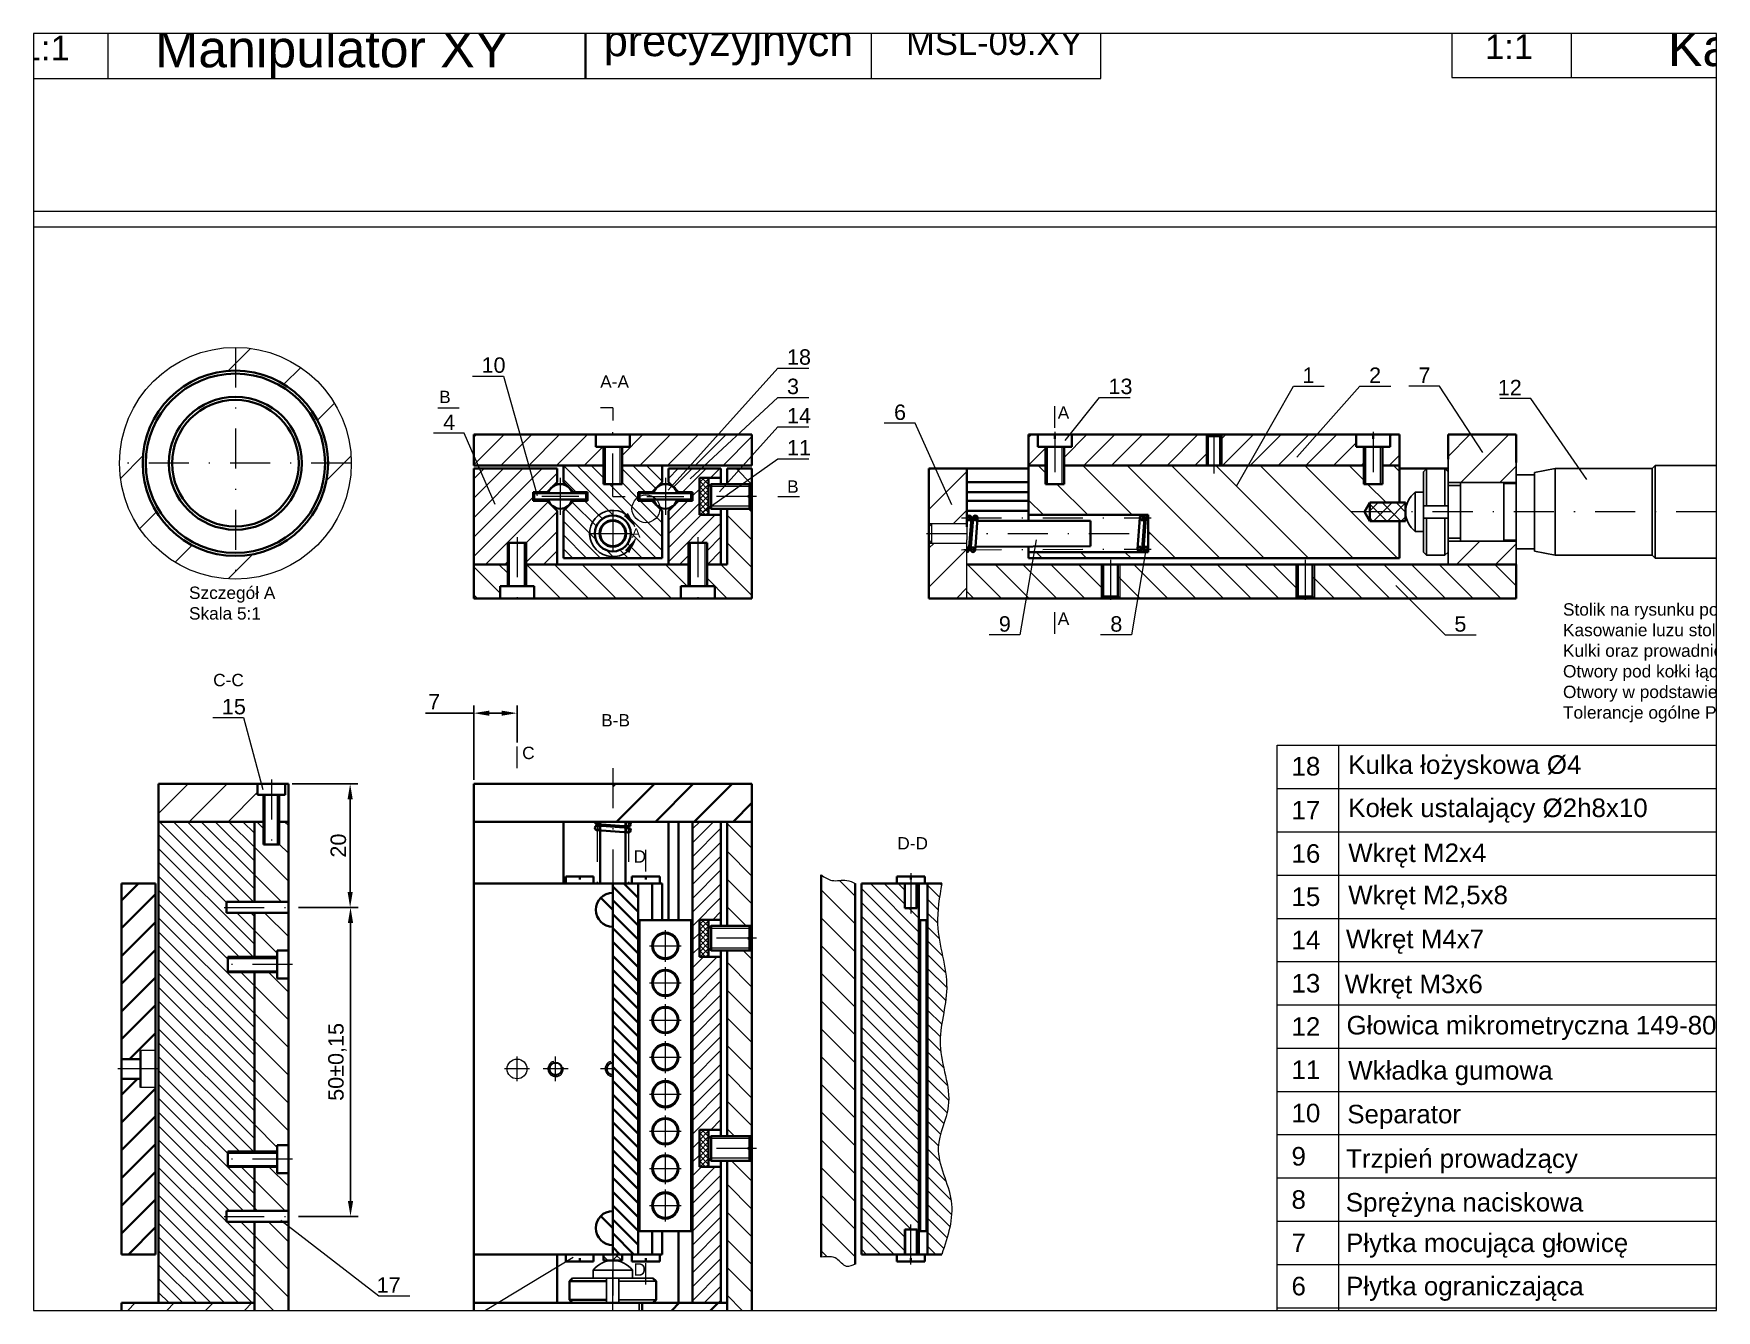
# Paper-space layout 'Układ2' of a CAD drawing. Header units: millimetres. Extents: x 26 to 231, y 20 to 176.
# The model-space entities are those that its viewports show. They can reach past a viewport. Long polylines and large blocks are cut down to what shows.
import ezdxf

# ---------------------------------------------------------------- set-up
doc = ezdxf.new("R2010")
doc.units = ezdxf.units.MM
doc.header["$LTSCALE"] = 3
doc.linetypes.add('DASHDOT', pattern=[2.4649, 1.23245, -0.616225, 0, -0.616225])
for name, color, linetype, lineweight in [('cienkie', 7, 'Continuous', 9), ('gwint', 212, 'Continuous', 13), ('kontur', 7, 'Continuous', 20), ('kontury', 7, 'Continuous', 40), ('kreskowanie', 5, 'Continuous', 13), ('opis', 3, 'Continuous', 20), ('osie', 1, 'DASHDOT', 18), ('pomocnicza', 252, 'Continuous', 13)]:
    doc.layers.add(name, color=color, linetype=linetype, lineweight=lineweight)
doc.styles.get("Standard").update_dxf_attribs({"font": 'arial.ttf'})
doc.dimstyles.new('ISO-25', dxfattribs={"dimtxt": 2.5, "dimasz": 2.5, "dimexe": 1.25, "dimexo": 0.625, "dimtad": 1, "dimtxsty": 'Standard', "dimcen": 2.5, "dimadec": 0, "dimazin": 0, "dimtfac": 1, "dimtmove": 0, "dimatfit": 3, "dimfxl": 1, "dimarcsym": 0})
pattern_1 = [(135, (46.6636, 24.661), (-2.245064, -2.245064), [])]
pattern_2 = [(135, (46.6636, 24.6609), (-1.122532, -1.122532), [])]

psp = doc.layouts.new('Układ2')

msp = doc.modelspace()

# ---------------------------------------------------------------- texts
at = {"layer": 'opis'}
for s, width, gutter_width, insert, char_height, attachment_point in [('Podstawy konstrukcji urządzeń precyzyjnych', 48.25529, 12.5, (172.958, 324.387), 5, 5), ('Podziałka\\P{\\H1.6x;1:1}', 20.0851, 12.5, (62.49, 313.537), 2.5, 5), ('Podziałka\\P{\\H1.6x;1:1}', 20.0851, 12.5, (299.248, 313.738), 2.5, 5), ('10', 4.90072, 12.5, (132.993, 261.398), 2.5, 1), ('18', 4.90072, 12.5, (182.416, 262.71), 2.5, 1), ('1', 4.90072, 12.5, (265.82, 259.761), 2.5, 1), ('2', 4.90072, 12.5, (276.599, 259.761), 2.5, 1), ('7', 4.90072, 12.5, (286.534, 259.761), 2.5, 3), ('B', 4.51038, 10, (126.133, 255.997), 2, 1), ('A-A', 18.46606, 10, (152.193, 258.477), 2, 1), ('3', 4.90072, 12.5, (182.416, 257.957), 2.5, 1), ('13', 4.90072, 12.5, (234.433, 257.957), 2.5, 1), ('12', 4.90072, 12.5, (301.303, 257.761), 2.5, 3), ('14', 4.90072, 12.5, (182.416, 253.205), 2.5, 1), ('6', 4.90072, 12.5, (201.678, 253.773), 2.5, 3), ('A', 4.51038, 10, (226.222, 253.457), 2, 1), ('4', 4.90072, 12.5, (128.724, 252.15), 2.5, 3), ('11', 4.90072, 12.5, (182.416, 248.033), 2.5, 1), ('B', 4.51038, 10, (182.438, 241.495), 2, 1), ('A', 1.81091, 5, (157.309, 233.753), 1.5, 1), ('Szczegół A^JSkala 5:1', 26.58356, 5, (85.658, 224.308), 2, 1), (' Stolik na rysunku pokazany w położeniu początkowym.\\P Kasowanie luzu stolika wkrętami dociskowymi siłą  Fw = 20N.\\P Kulki oraz prowadnice smarować smarem do łożysk tocznych ŁT4S2.\\P Otwory pod kołki łączące %%C2h8 nawiercać na %%C1,8.\\P Otwory w podstawie rozwiercać na %%C2H8, a w prowadnicy na %%C2P7\\P Tolerancje ogólne PN-EN 22768-1:1999 - f', 135.2887, 10, (307.194, 221.614), 2, 1), ('9', 4.90072, 12.5, (218.633, 219.518), 2.5, 3), ('A', 4.51038, 10, (226.222, 220.121), 2, 1), ('8', 4.90072, 12.5, (236.663, 219.518), 2.5, 3), ('5', 4.90072, 12.5, (290.398, 219.518), 2.5, 1), ('C-C', 18.46606, 10, (89.57, 210.189), 2, 1), ('15', 4.90072, 12.5, (90.974, 206.141), 2.5, 1), ('B-B', 18.46606, 10, (152.349, 203.68), 2, 1), ('C', 4.51038, 10, (139.567, 198.397), 2, 1), ('D-D', 18.46606, 10, (200.258, 183.774), 2, 1), ('D', 4.51038, 10, (157.6, 181.641), 2, 1), ('D', 4.51038, 10, (157.57, 114.808), 2, 1), ('17', 4.90072, 12.5, (119.895, 112.54), 2.5, 3)]:
    msp.add_mtext_dynamic_manual_height_columns(s, width=width, gutter_width=gutter_width, heights=[0], dxfattribs=dict(at, insert=insert, char_height=char_height, attachment_point=attachment_point))
at = {"layer": 'opis', "attachment_point": 1}
for s, insert, char_height in [('Manipulator XY', (80.183, 314.335), 6), ('MSL-09.XY', (201.68, 314.335), 4), ('Karetka', (324.941, 314.536), 6), ('  18', (261.717, 196.74), 3), (' Kulka łożyskowa %%C4', (272.057, 197.005), 3), ('  17', (261.717, 189.629), 3), (' Kołek ustalający %%C2h8x10', (272.057, 190.014), 3), ('  16', (261.717, 182.629), 3), (' Wkręt M2x4', (272.057, 182.739), 3), ('  15', (261.717, 175.629), 3), (' Wkręt M2,5x8', (272.057, 175.914), 3), (' Wkręt M4x7', (271.692, 168.794), 3), ('  14', (261.717, 168.629), 3), ('  13', (261.717, 161.629), 3), (' Wkręt M3x6', (271.473, 161.519), 3), ('  12', (261.717, 154.629), 3), ('  11', (261.717, 147.629), 3), (' Wkładka gumowa', (272.057, 147.529), 3), ('  10', (261.717, 140.629), 3), ('  9', (261.717, 133.629), 3), ('  8', (261.717, 126.629), 3), ('  7', (261.717, 119.629), 3), (' Płytka mocująca głowicę ', (271.717, 119.629), 3), ('  6', (261.717, 112.629), 3), (' Płytka ograniczająca', (271.717, 112.629), 3)]:
    msp.add_mtext(s, dxfattribs=dict(at, insert=insert, char_height=char_height))
at = {"layer": 'opis', "char_height": 3, "attachment_point": 1}
for s, insert, width in [('Głowica mikrometryczna 149-802', (272.956, 154.84), 68.3442), ('Separator', (273.065, 140.461), 68.3442), (' Trzpień prowadzący', (271.717, 133.263), 68.6614), (' Sprężyna naciskowa', (271.661, 126.187), 50.74225)]:
    msp.add_mtext(s, dxfattribs=dict(at, insert=insert, width=width))

# ---------------------------------------------------------------- blocks, each defined once
blk = doc.blocks.new('*U26')
at = {"layer": 'kontury'}
for radius in [2.13, 2]:
    blk.add_circle((0, 0), radius, dxfattribs=at)
at = {"layer": 'osie'}
for p, q in [((-2.57, 0), (2.57, 0)), ((0, 2.57), (0, -2.57))]:
    blk.add_line(p, q, dxfattribs=at)
blk = doc.blocks.new('*U27')
at = {"layer": 'kontury', "color": 0, "linetype": 'ByBlock', "lineweight": -2, "transparency": 16777216, "rotation": 90}
for p in [(214.2, 130.16), (214.2, 124.16), (214.2, 118.16), (214.2, 112.16), (214.2, 106.16), (214.2, 100.16), (214.2, 94.16), (214.2, 88.16)]:
    blk.add_blockref('*U26', p, dxfattribs=at)
blk = doc.blocks.new('*D28')
at = {"layer": 'Defpoints', "color": 0, "transparency": 16777216}
for p in [(101.73, 192.4), (102.73, 172.4), (111.73, 172.4)]:
    blk.add_point(p, dxfattribs=at)
at = {"layer": 'opis', "color": 0, "lineweight": -2, "transparency": 16777216}
for p, q in [((102.36, 192.4), (112.98, 192.4)), ((111.73, 189.9), (111.73, 174.9)), ((103.36, 172.4), (112.98, 172.4))]:
    blk.add_line(p, q, dxfattribs=at)
at = {"layer": 'opis', "color": 0, "transparency": 16777216}
for points in [[(111.32, 189.9), (112.15, 189.9), (111.73, 192.4)], [(111.32, 174.9), (112.15, 174.9), (111.73, 172.4)]]:
    blk.add_solid(points, dxfattribs=at)
at = {"layer": 'opis', "color": 0, "transparency": 16777216, "insert": (109.83, 182.4), "char_height": 2.5, "attachment_point": 5, "rotation": 90}
blk.add_mtext('20', dxfattribs=at)
blk = doc.blocks.new('*D29')
at = {"layer": 'Defpoints', "color": 0, "transparency": 16777216}
for p in [(102.73, 172.4), (102.73, 122.4), (111.79, 122.4)]:
    blk.add_point(p, dxfattribs=at)
at = {"layer": 'opis', "color": 0, "lineweight": -2, "transparency": 16777216}
for p, q in [((103.36, 172.4), (113.04, 172.4)), ((111.79, 169.9), (111.79, 124.9)), ((103.36, 122.4), (113.04, 122.4))]:
    blk.add_line(p, q, dxfattribs=at)
at = {"layer": 'opis', "color": 0, "transparency": 16777216}
for points in [[(111.37, 169.9), (112.21, 169.9), (111.79, 172.4)], [(111.37, 124.9), (112.21, 124.9), (111.79, 122.4)]]:
    blk.add_solid(points, dxfattribs=at)
at = {"layer": 'opis', "color": 0, "transparency": 16777216, "insert": (109.66, 147.4), "char_height": 2.5, "attachment_point": 5, "rotation": 90}
blk.add_mtext('50%%p0,15', dxfattribs=at)
blk = doc.blocks.new('*D69')
at = {"layer": 'Defpoints', "color": 0, "transparency": 16777216}
for p in [(645.59, 183.99), (657.26, 180.13), (650.09, 177.99), (657.39, 176.34)]:
    blk.add_point(p, dxfattribs=at)
at = {"layer": 'opis', "color": 0, "lineweight": -2, "transparency": 16777216}
blk.add_arc((650.09, 177.99), 7.5, 35.8301, 328.0627, dxfattribs=at)
at = {"layer": 'opis', "color": 0, "transparency": 16777216}
for points in [[(656.54, 182.57), (655.79, 182.2), (657.27, 180.14)], [(656.07, 174.18), (656.84, 173.86), (657.4, 176.34)]]:
    blk.add_solid(points, dxfattribs=at)
blk = doc.blocks.new('*D70')
at = {"layer": 'Defpoints', "color": 0, "transparency": 16777216}
for p in [(138.73, 203.83), (138.73, 198.45), (131.73, 192.4)]:
    blk.add_point(p, dxfattribs=at)
at = {"layer": 'opis', "color": 0, "lineweight": -2, "transparency": 16777216}
for p, q in [((131.73, 193.03), (131.73, 205.08)), ((138.73, 199.07), (138.73, 205.08)), ((131.73, 203.83), (123.91, 203.83)), ((136.23, 203.83), (134.23, 203.83))]:
    blk.add_line(p, q, dxfattribs=at)
at = {"layer": 'opis', "color": 0, "transparency": 16777216}
for points in [[(134.23, 204.24), (134.23, 203.41), (131.73, 203.83)], [(136.23, 204.24), (136.23, 203.41), (138.73, 203.83)]]:
    blk.add_solid(points, dxfattribs=at)
at = {"layer": 'opis', "color": 0, "transparency": 16777216, "insert": (125.34, 205.7), "char_height": 2.5, "attachment_point": 5}
blk.add_mtext('7', dxfattribs=at)
blk = doc.blocks.new('*D71')
at = {"layer": 'Defpoints', "color": 0, "transparency": 16777216}
for p in [(151.98, 235.9), (154.23, 232.9), (157.82, 233.97), (157.88, 232.08)]:
    blk.add_point(p, dxfattribs=at)
at = {"layer": 'opis', "color": 0, "lineweight": -2, "transparency": 16777216}
blk.add_arc((154.23, 232.9), 3.75, 55.5844, 308.3084, dxfattribs=at)
at = {"layer": 'opis', "color": 0, "transparency": 16777216}
for points in [[(156.69, 236.24), (156.02, 235.75), (157.83, 233.98)], [(156.2, 230.18), (156.91, 229.74), (157.89, 232.08)]]:
    blk.add_solid(points, dxfattribs=at)

# ---------------------------------------------------------------- dimensions: what is measured, and where the dimension line sits
at = {"layer": 'opis'}
for base, center, p1, p2, picture, middle in [((151.984, 235.904), (154.232, 232.903), (157.817, 233.974), (157.881, 232.077), '*D71', (-514.717, 117.066)), ((645.59, 183.993), (650.087, 177.991), (657.256, 180.134), (657.385, 176.339), '*D69', (13.403, -828.319))]:
    dim = msp.add_angular_dim_3p(base=base, center=center, p1=p1, p2=p2, text=' ', dimstyle='ISO-25', override={"dimse1": 1, "dimse2": 1}, dxfattribs=at)
    dim.commit()
    dim.dimension.update_dxf_attribs({"geometry": picture, "text_midpoint": middle})
dim = msp.add_linear_dim(base=(138.732, 203.828), p1=(131.732, 192.403), p2=(138.732, 198.449), dimstyle='ISO-25', dxfattribs=at)
dim.commit()
dim.dimension.update_dxf_attribs({"geometry": '*D70', "text_midpoint": (125.344, 203.828), "dimtype": 160})
for base, p1, p2, override, picture, middle in [((111.732, 172.403), (101.732, 192.403), (102.734, 172.403), {"dimpost": ''}, '*D28', (109.831, 182.403)), ((111.79, 122.403), (102.734, 172.403), (102.734, 122.403), {"dimpost": '%%p0,15'}, '*D29', (109.662, 147.403))]:
    dim = msp.add_linear_dim(base=base, p1=p1, p2=p2, angle=90, dimstyle='ISO-25', override=override, dxfattribs=at)
    dim.commit()
    dim.dimension.update_dxf_attribs({"geometry": picture, "text_midpoint": middle})

# ---------------------------------------------------------------- hatches: boundary and pattern name
at = {"layer": 'kontury'}
h = msp.add_hatch(dxfattribs=at)
h.set_pattern_fill('ANSI31', color=5, scale=1.4)
h.paths.add_polyline_path([(176.732, 192.403), (154.232, 192.403), (154.232, 186.263), (176.732, 186.263)])
h = msp.add_hatch(dxfattribs=at)
h.set_pattern_fill('ANSI31', color=5)
h.paths.add_polyline_path([(80.232, 176.263), (74.732, 176.263), (74.732, 147.863), (77.832, 147.863), (77.832, 149.263), (80.232, 149.263)])
h.paths.add_polyline_path([(80.232, 143.263), (77.832, 143.263), (77.832, 144.663), (74.732, 144.663), (74.732, 116.263), (80.232, 116.263)])
h = msp.add_hatch(dxfattribs=at)
h.set_pattern_fill('ANSI31', color=5, scale=0.5, angle=90)
h.paths.add_polyline_path([(158.332, 176.263), (154.232, 176.263), (154.232, 116.263), (158.332, 116.263)])
h = msp.add_hatch(dxfattribs=at)
h.set_pattern_fill('ANSI31', color=5, scale=1.4)
h.paths.add_polyline_path([(172.732, 108.403), (158.982, 108.403), (158.982, 97.403), (160.232, 97.403), (172.732, 97.403)])
at = {"layer": 'kreskowanie'}
h = msp.add_hatch(dxfattribs=at)
h.set_pattern_fill('ANSI31', color=5, scale=2.5)
h.set_pattern_definition([(45, (-1071.345, 1015.429), (-5.61266, 5.61266), [])])
h.paths.add_polyline_path([(78.169, 244.268, -1), (108.169, 244.268, -1)], flags=16)
h.paths.add_polyline_path([(78.669, 244.268, -1), (107.669, 244.268, -1)], flags=0)
h.paths.add_polyline_path([(82.419, 244.268, -1), (103.919, 244.268, -1)], flags=0)
h.paths.add_polyline_path([(82.919, 244.268, -1), (103.419, 244.268, -1)], flags=0)
edge = h.paths.add_edge_path()
edge.add_arc((93.169, 244.268), 18.75, 0, 360)
h = msp.add_hatch(dxfattribs=at)
h.set_pattern_fill('ANSI31', color=5)
h.paths.add_polyline_path([(176.732, 243.903), (176.732, 248.903), (156.982, 248.903), (156.982, 246.903), (155.732, 246.903), (155.732, 243.903)])
h.paths.add_polyline_path([(152.732, 243.903), (152.732, 246.903), (151.482, 246.903), (151.482, 248.903), (131.732, 248.903), (131.732, 243.903)])
h = msp.add_hatch(dxfattribs=at)
h.set_pattern_fill('ANSI31', color=5)
h.paths.add_polyline_path([(250.512, 248.653), (250.262, 248.903), (228.512, 248.903), (228.512, 246.903), (227.262, 246.903), (227.262, 243.903), (250.512, 243.903)])
h.paths.add_polyline_path([(224.262, 246.903), (223.012, 246.903), (223.012, 248.903), (221.512, 248.903), (221.512, 243.903), (224.262, 243.903)])
h.paths.add_polyline_path([(274.512, 248.903), (252.762, 248.903), (252.512, 248.653), (252.512, 243.903), (275.762, 243.903), (275.762, 246.903), (274.512, 246.903)])
h.paths.add_polyline_path([(281.512, 248.903), (280.012, 248.903), (280.012, 246.903), (278.762, 246.903), (278.762, 243.903), (281.512, 243.903)])
h = msp.add_hatch(dxfattribs=at)
h.set_pattern_fill('ANSI31', color=5, scale=1.4)
h.paths.add_polyline_path([(289.377, 231.653), (289.377, 227.903), (300.377, 227.903), (300.377, 231.653)])
h.paths.add_polyline_path([(289.377, 248.903), (289.377, 244.903), (289.377, 241.153), (300.377, 241.153), (300.377, 244.403), (300.377, 248.903)])
h = msp.add_hatch(dxfattribs=at)
h.set_pattern_fill('ANSI31', color=5, angle=90)
h.paths.add_polyline_path([(172.732, 243.403), (172.732, 240.903), (176.732, 240.903), (176.732, 243.403)])
h.paths.add_polyline_path([(172.732, 227.903), (169.482, 227.903), (169.482, 224.403), (170.732, 224.403), (170.732, 222.403), (176.732, 222.403), (176.732, 236.903), (172.732, 236.903)])
h.paths.add_polyline_path([(165.232, 222.403), (165.232, 224.403), (166.482, 224.403), (166.482, 227.903), (154.232, 227.903), (140.232, 227.903), (140.232, 224.403), (141.482, 224.403), (141.482, 222.403), (154.232, 222.403)])
h.paths.add_polyline_path([(131.732, 222.403), (135.982, 222.403), (135.982, 224.403), (137.232, 224.403), (137.232, 227.903), (131.732, 227.903)])
h = msp.add_hatch(dxfattribs=at)
h.set_pattern_fill('ANSI31', color=5, scale=0.7)
h.paths.add_polyline_path([(140.232, 231.403), (140.232, 227.903), (145.232, 227.903), (145.232, 236.574), (143.604, 238.203), (141.332, 238.203), (141.332, 239.603), (143.604, 239.603), (145.232, 241.231), (145.232, 243.403), (131.732, 243.403), (131.732, 227.903), (137.232, 227.903), (137.232, 231.403), (138.482, 231.403)])
h = msp.add_hatch(dxfattribs=at)
h.set_pattern_fill('ANSI31', color=5, scale=0.5, angle=90)
h.set_pattern_definition(pattern_2)
h.paths.add_polyline_path([(162.232, 236.574), (160.604, 238.203), (158.332, 238.203), (158.332, 239.603), (160.604, 239.603), (162.232, 241.231), (162.232, 243.903), (155.732, 243.903), (155.732, 240.903), (154.232, 240.903), (152.732, 240.903), (152.732, 243.903), (146.232, 243.903), (146.232, 241.231), (147.861, 239.603), (150.132, 239.603), (150.132, 238.203), (147.861, 238.203), (146.232, 236.574), (146.232, 228.903), (154.232, 228.903), (162.232, 228.903)])
h.paths.add_polyline_path([(154.232, 230.003, -1), (154.232, 235.803, -1)], flags=16)
h.paths.add_polyline_path([(154.232, 230.753, -1), (154.232, 235.053, -1)], flags=0)
h.paths.add_polyline_path([(154.232, 230.853, -1), (154.232, 234.953, -1)], flags=0)
h = msp.add_hatch(dxfattribs=at)
h.set_pattern_fill('ANSI31', color=5, scale=0.5)
h.paths.add_polyline_path([(171.732, 235.903), (169.732, 235.903), (168.232, 235.903), (168.232, 238.903), (168.232, 241.903), (169.732, 241.903), (171.732, 241.903), (171.732, 243.403), (163.232, 243.403), (163.232, 241.231), (164.861, 239.603), (167.132, 239.603), (167.132, 238.203), (164.861, 238.203), (163.232, 236.574), (163.232, 227.903), (166.482, 227.903), (166.482, 231.403), (169.482, 231.403), (169.482, 227.903), (171.732, 227.903)])
h = msp.add_hatch(dxfattribs=at)
h.set_pattern_fill('ANSI31', color=5, scale=1.4)
h.paths.add_polyline_path([(205.372, 231.353), (205.372, 227.403), (207.172, 227.403), (207.172, 226.403), (211.512, 226.403), (211.512, 231.353)])
h.paths.add_polyline_path([(211.512, 222.403), (211.512, 226.403), (207.172, 226.403), (207.172, 227.403), (205.372, 227.403), (205.372, 222.403)])
h.paths.add_polyline_path([(211.512, 243.403), (205.372, 243.403), (205.372, 234.453), (211.512, 234.453)])
h = msp.add_hatch(dxfattribs=at)
h.set_pattern_fill('ANSI31', color=5, scale=1.6, angle=90)
h.paths.add_polyline_path([(281.512, 228.903), (281.512, 234.903), (276.712, 234.903), (275.846, 236.403), (276.712, 237.903), (281.512, 237.903), (281.512, 243.903), (278.762, 243.903), (278.762, 240.903), (275.762, 240.903), (275.762, 243.903), (227.262, 243.903), (227.262, 240.903), (229.612, 240.903), (224.262, 240.903), (224.262, 243.903), (221.512, 243.903), (221.512, 235.903), (240.872, 235.903), (240.872, 229.903), (221.512, 229.903), (221.512, 228.903)])
h = msp.add_hatch(dxfattribs=at)
h.set_pattern_fill('ANSI37', color=256, scale=0.2)
h.set_pattern_definition([(45, (44.8863, -12.4175), (-0.4490128, 0.4490128), []), (135, (44.8863, -12.4175), (-0.4490128, -0.4490128), [])])
h.paths.add_polyline_path([(168.232, 238.903), (168.232, 235.903), (169.732, 235.903), (169.732, 238.903), (169.732, 241.903), (168.232, 241.903)])
h = msp.add_hatch(dxfattribs=at)
h.set_pattern_fill('ANSI31', color=5, scale=0.5)
h.set_pattern_definition([(45, (0, -2), (-1.122532, 1.122532), [])])
h.paths.add_polyline_path([(282.512, 236.403), (282.512, 237.903), (276.712, 237.903), (276.712, 236.403), (276.712, 234.903), (282.512, 234.903)])
h = msp.add_hatch(dxfattribs=at)
h.set_pattern_fill('ANSI31', color=5, scale=0.5, angle=90)
h.set_pattern_definition([(135, (0, -2), (-1.122532, -1.122532), [])])
h.paths.add_polyline_path([(282.512, 237.903), (276.712, 237.903), (276.712, 236.403), (276.712, 234.903), (282.512, 234.903), (282.512, 236.403)])
h = msp.add_hatch(dxfattribs=at)
h.set_pattern_fill('ANSI31', color=5, angle=90)
h.set_pattern_definition(pattern_1)
h.paths.add_polyline_path([(233.562, 227.903), (211.512, 227.903), (211.512, 226.403), (215.172, 226.403), (215.172, 225.153), (215.172, 226.403), (211.512, 226.403), (211.512, 222.403), (233.262, 222.403), (233.562, 222.703)])
h.paths.add_polyline_path([(265.067, 227.903), (235.962, 227.903), (235.962, 222.703), (236.262, 222.403), (264.767, 222.403), (265.067, 222.703)])
h.paths.add_polyline_path([(300.377, 227.903), (267.467, 227.903), (267.467, 222.703), (267.767, 222.403), (300.377, 222.403)])
h = msp.add_hatch(dxfattribs=at)
h.set_pattern_fill('ANSI31', color=5, scale=1.4)
h.paths.add_polyline_path([(96.232, 108.403), (74.732, 108.403), (74.732, 97.403), (96.232, 97.403), (96.232, 101.653), (91.932, 101.653), (91.932, 102.903), (91.932, 104.153), (96.232, 104.153)])
h.paths.add_polyline_path([(97.732, 190.603), (96.732, 190.603), (96.732, 192.403), (80.732, 192.403), (80.732, 186.263), (96.232, 186.263), (97.732, 186.263)])
h = msp.add_hatch(dxfattribs=at)
h.set_pattern_fill('ANSI31', color=5, scale=0.5, angle=90)
h.paths.add_polyline_path([(96.232, 161.903), (91.932, 161.903), (91.932, 162.403), (91.932, 164.403), (96.232, 164.403), (96.232, 171.503), (91.732, 171.503), (91.732, 172.403), (91.732, 173.303), (96.232, 173.303), (96.232, 186.263), (80.732, 186.263), (80.732, 108.403), (96.232, 108.403), (96.232, 121.503), (91.732, 121.503), (91.732, 122.403), (91.732, 123.303), (96.232, 123.303), (96.232, 130.403), (91.932, 130.403), (91.932, 132.403), (91.932, 132.903), (96.232, 132.903)])
h = msp.add_hatch(dxfattribs=at)
h.set_pattern_fill('ANSI31', color=5, angle=90)
h.paths.add_polyline_path([(101.732, 186.263), (100.232, 186.263), (100.232, 182.603), (98.982, 182.603), (97.732, 182.603), (97.732, 186.263), (96.232, 186.263), (96.232, 173.403), (101.732, 173.403)])
h.paths.add_polyline_path([(96.232, 164.403), (99.932, 164.403), (99.932, 165.403), (101.732, 165.403), (101.732, 171.403), (96.232, 171.403)])
h.paths.add_polyline_path([(101.732, 160.903), (99.932, 160.903), (99.932, 161.903), (96.232, 161.903), (96.232, 132.903), (99.932, 132.903), (99.932, 133.903), (101.732, 133.903)])
h.paths.add_polyline_path([(101.732, 123.403), (101.732, 124.653), (101.732, 129.403), (99.932, 129.403), (99.932, 130.403), (96.232, 130.403), (96.232, 123.403)])
h.paths.add_polyline_path([(96.232, 104.153), (99.932, 104.153), (99.932, 105.153), (101.732, 105.153), (101.732, 120.823), (100.983, 121.403), (96.232, 121.403)])
h.paths.add_polyline_path([(99.932, 100.653), (99.932, 101.653), (96.232, 101.653), (96.232, 97.403), (101.732, 97.403), (101.732, 100.653)])
h = msp.add_hatch(dxfattribs=at)
h.set_pattern_fill('ANSI31', color=5, scale=0.5)
h.paths.add_polyline_path([(171.732, 186.263), (167.132, 186.263), (167.132, 108.403), (171.732, 108.403), (171.732, 130.403), (169.732, 130.403), (168.232, 130.403), (168.232, 133.403), (168.232, 136.403), (169.732, 136.403), (171.732, 136.403), (171.732, 164.403), (169.732, 164.403), (168.232, 164.403), (168.232, 167.403), (168.232, 170.403), (169.732, 170.403), (171.732, 170.403)])
h = msp.add_hatch(dxfattribs=at)
h.set_pattern_fill('ANSI31', color=5, angle=90)
h.set_pattern_definition(pattern_1)
h.paths.add_polyline_path([(176.732, 186.263), (172.732, 186.263), (172.728, 169.403), (176.732, 169.403)])
h.paths.add_polyline_path([(176.732, 165.403), (172.732, 165.403), (172.732, 135.403), (176.732, 135.403)])
h.paths.add_polyline_path([(176.732, 131.403), (172.732, 131.403), (172.732, 97.403), (176.732, 97.403)])
h = msp.add_hatch(dxfattribs=at)
h.set_pattern_fill('ANSI31', color=5, angle=90)
h.set_pattern_definition(pattern_1)
edge = h.paths.add_edge_path()
edge.add_spline(control_points=[(193.463, 176.263), (193.016, 176.479), (191.835, 177.052), (189.763, 176.41), (188.52, 177.272), (187.963, 177.658)], knot_values=[0, 0, 0, 0, 1.4589765, 3.8591263, 5.8056138, 5.8056138, 5.8056138, 5.8056138], degree=3, periodic=0)
edge.add_line((187.963, 177.658), (187.963, 115.814))
edge.add_spline(control_points=[(187.963, 115.814), (188.859, 115.904), (190.46, 116.064), (191.785, 113.91), (192.96, 114.455), (193.463, 114.688)], knot_values=[0, 0, 0, 0, 2.515613, 4.4949332, 5.9759188, 5.9759188, 5.9759188, 5.9759188], degree=3, periodic=0)
edge.add_line((193.463, 114.688), (193.463, 176.263))
h = msp.add_hatch(dxfattribs=at)
h.set_pattern_fill('ANSI31', color=5, scale=0.5, angle=90)
h.set_pattern_definition(pattern_2)
h.paths.add_polyline_path([(203.763, 176.263), (203.463, 176.263), (203.463, 172.263), (202.463, 172.263), (201.463, 172.263), (201.463, 176.263), (194.463, 176.263), (194.463, 116.263), (201.463, 116.263), (201.463, 120.263), (202.463, 120.263), (203.463, 120.263), (203.463, 116.263), (203.763, 116.263)])
edge = h.paths.add_edge_path()
edge.add_spline(control_points=[(207.463, 116.263), (208.425, 119.157), (210.36, 124.983), (205.384, 132.919), (210.025, 141.231), (205.836, 149.911), (209.501, 159.737), (206.077, 168.393), (207.075, 174.061), (207.463, 176.263)], knot_values=[0, 0, 0, 0, 8.7879888, 17.6918016, 24.5646692, 34.5549417, 43.7846764, 54.2298665, 60.8608923, 60.8608923, 60.8608923, 60.8608923], degree=3, periodic=0)
edge.add_line((207.463, 176.263), (205.163, 176.263))
edge.add_line((205.163, 176.263), (205.163, 116.263))
edge.add_line((205.163, 116.263), (207.463, 116.263))
h = msp.add_hatch(dxfattribs=at)
h.set_pattern_fill('ANSI37', color=256, scale=0.2)
h.set_pattern_definition([(45, (44.8863, -83.9175), (-0.4490128, 0.4490128), []), (135, (44.8863, -83.9175), (-0.4490128, -0.4490128), [])])
h.paths.add_polyline_path([(168.232, 167.403), (168.232, 164.403), (169.732, 164.403), (169.732, 167.403), (169.732, 170.403), (168.232, 170.403)])
h = msp.add_hatch(dxfattribs=at)
h.set_pattern_fill('ANSI37', color=256, scale=0.2)
h.set_pattern_definition([(45, (44.8863, -117.9175), (-0.4490128, 0.4490128), []), (135, (44.8863, -117.9175), (-0.4490128, -0.4490128), [])])
h.paths.add_polyline_path([(168.232, 133.403), (168.232, 130.403), (169.732, 130.403), (169.732, 133.403), (169.732, 136.403), (168.232, 136.403)])
h = msp.add_hatch(dxfattribs=at)
h.set_pattern_fill('ANSI31', color=5, scale=0.5, angle=-90)
h.set_pattern_definition([(315, (-84.1724, 397.7799), (1.122532, 1.122532), [])])
h.paths.add_polyline_path([(154.23, 115.267), (155.732, 115.267), (155.732, 116.263), (154.232, 116.263), (152.732, 116.263), (152.732, 115.267)])
h = msp.add_hatch(dxfattribs=at)
h.set_pattern_fill('ANSI31', color=5, scale=0.5)
h.set_pattern_definition([(45, (-84.1724, 397.7799), (-1.122532, 1.122532), [])])
h.paths.add_polyline_path([(155.732, 115.267), (155.732, 116.263), (154.232, 116.263), (152.732, 116.263), (152.732, 115.267), (154.23, 115.267)])
at = {"layer": 'opis'}
h = msp.add_hatch(dxfattribs=at)
h.set_pattern_fill('ANSI31', color=5, angle=90)
h.set_pattern_definition(pattern_1)
h.paths.add_polyline_path([(172.732, 135.403), (176.732, 135.403), (176.732, 165.403), (172.732, 165.403)])
h.paths.add_polyline_path([(176.732, 131.403), (172.732, 131.403), (172.732, 97.403), (176.732, 97.403)])
h.paths.add_polyline_path([(176.732, 186.263), (172.732, 186.263), (172.728, 169.403), (176.732, 169.403)])

# ---------------------------------------------------------------- linework, layer by layer
for p, q in [((285.377, 242.903), (285.877, 243.403)), ((285.377, 237.403), (285.377, 242.903)), ((285.377, 239.578), (285.377, 242.903)), ((285.877, 237.403), (285.877, 243.403)), ((285.877, 237.403), (285.877, 243.403)), ((285.877, 243.403), (288.877, 243.403)), ((288.877, 237.403), (288.877, 243.403)), ((288.877, 237.403), (288.877, 243.403)), ((288.877, 243.403), (289.377, 242.903)), ((289.377, 239.403), (289.377, 244.903)), ((289.377, 244.903), (289.377, 242.653)), ((300.377, 227.403), (300.377, 244.403)), ((300.377, 243.003), (300.377, 244.403)), ((300.377, 233.803), (300.377, 243.003)), ((300.377, 242.403), (303.377, 242.403)), ((303.377, 242.753), (306.721, 243.403)), ((303.377, 230.053), (303.377, 242.753)), ((303.377, 242.403), (303.377, 242.753)), ((303.377, 230.403), (303.377, 242.403)), ((306.721, 229.403), (306.721, 243.403)), ((306.721, 229.403), (306.721, 243.403)), ((306.721, 243.403), (322.377, 243.403)), ((322.377, 243.403), (322.877, 243.903)), ((322.377, 229.403), (322.377, 243.403)), ((322.377, 229.403), (322.377, 243.403)), ((322.877, 228.903), (322.877, 243.903)), ((322.877, 228.903), (322.877, 243.903)), ((322.877, 243.903), (339.877, 243.903)), ((289.377, 241.153), (300.377, 241.153)), ((289.377, 227.903), (289.377, 240.653)), ((289.377, 240.653), (291.377, 240.653)), ((291.377, 231.653), (291.377, 241.153)), ((291.377, 240.653), (291.377, 241.153)), ((291.377, 232.153), (291.377, 240.653)), ((298.377, 231.653), (298.377, 241.153)), ((298.377, 241.153), (298.377, 241.003)), ((298.377, 231.803), (298.377, 241.003)), ((298.377, 241.003), (300.377, 241.003)), ((284.065, 239.566), (285.377, 239.578)), ((284.065, 233.239), (284.065, 239.566)), ((284.065, 233.239), (284.065, 239.566)), ((285.377, 239.578), (285.377, 233.228)), ((285.377, 233.228), (285.377, 239.578)), ((285.377, 239.578), (285.377, 233.228)), ((285.377, 237.403), (285.377, 235.403)), ((289.377, 237.403), (285.377, 237.403)), ((285.377, 237.403), (285.877, 237.403)), ((285.877, 237.403), (285.377, 237.403)), ((285.877, 237.403), (288.877, 237.403)), ((288.877, 237.403), (285.877, 237.403)), ((288.877, 237.403), (289.377, 237.403)), ((289.377, 237.403), (288.877, 237.403)), ((289.377, 237.403), (289.377, 239.403)), ((285.377, 235.403), (289.377, 235.403)), ((285.377, 235.403), (285.877, 235.403)), ((285.877, 235.403), (285.377, 235.403)), ((285.377, 229.903), (285.377, 235.403)), ((285.877, 235.403), (288.877, 235.403)), ((288.877, 235.403), (285.877, 235.403)), ((285.877, 229.403), (285.877, 235.403)), ((285.877, 229.403), (285.877, 235.403)), ((288.877, 229.403), (288.877, 235.403)), ((288.877, 229.403), (288.877, 235.403)), ((298.377, 234.303), (298.377, 234.153)), ((300.377, 227.903), (300.377, 234.303)), ((285.377, 233.228), (284.065, 233.239)), ((285.377, 229.903), (285.377, 233.228)), ((291.377, 232.153), (289.377, 232.153)), ((300.377, 231.653), (289.377, 231.653)), ((291.377, 231.653), (291.377, 232.153)), ((300.377, 231.803), (298.377, 231.803)), ((285.877, 229.403), (285.377, 229.903)), ((288.877, 229.403), (285.877, 229.403)), ((289.377, 229.903), (288.877, 229.403)), ((303.377, 230.403), (300.377, 230.403)), ((303.377, 230.053), (303.377, 230.403)), ((306.721, 229.403), (303.377, 230.053)), ((322.377, 229.403), (306.721, 229.403)), ((322.877, 228.903), (322.377, 229.403)), ((339.877, 228.903), (322.877, 228.903)), ((147.732, 112.403), (151.057, 112.403)), ((147.732, 112.403), (153.232, 112.403)), ((151.057, 112.403), (151.069, 113.715)), ((157.407, 112.403), (151.057, 112.403)), ((151.057, 112.403), (157.407, 112.403)), ((157.407, 112.403), (151.057, 112.403)), ((151.069, 113.715), (157.396, 113.715)), ((151.069, 113.715), (157.396, 113.715)), ((155.232, 112.403), (153.232, 112.403)), ((153.232, 112.403), (153.232, 108.403)), ((153.232, 112.403), (153.232, 111.903)), ((153.232, 111.903), (153.232, 112.403)), ((153.232, 111.903), (153.232, 108.903)), ((153.232, 108.903), (153.232, 111.903)), ((155.232, 108.403), (155.232, 112.403)), ((155.232, 112.403), (160.732, 112.403)), ((155.232, 112.403), (155.232, 111.903)), ((155.232, 111.903), (155.232, 112.403)), ((155.232, 111.903), (161.232, 111.903)), ((155.232, 111.903), (161.232, 111.903)), ((155.232, 111.903), (155.232, 108.903)), ((155.232, 108.903), (155.232, 111.903)), ((157.396, 113.715), (157.407, 112.403)), ((157.407, 112.403), (160.732, 112.403)), ((153.232, 108.903), (153.232, 108.403)), ((153.232, 108.403), (153.232, 108.903)), ((153.232, 108.403), (155.232, 108.403)), ((154.232, 106.403), (158.482, 106.403)), ((155.232, 108.903), (161.232, 108.903)), ((155.232, 108.903), (161.232, 108.903)), ((155.232, 108.903), (155.232, 108.403)), ((155.232, 108.403), (155.232, 108.903)), ((155.232, 108.403), (160.732, 108.403)), ((160.732, 108.403), (158.482, 108.403)), ((158.482, 108.403), (158.482, 106.403)), ((158.482, 106.403), (158.982, 106.403))]:
    msp.add_line(p, q)
for centre, start, end in [((286.512, 236.403), 127.73158, 232.26842), ((154.232, 111.267), 37.73158, 142.26842)]:
    msp.add_arc(centre, 4, start, end)
at = {"layer": 'cienkie', "lineweight": 5}
for p, q in [((72.532, 341.656), (72.532, 306.507)), ((196.085, 306.507), (196.085, 341.656)), ((309.29, 341.857), (309.29, 306.708)), ((53.213, 306.507), (233.213, 306.507)), ((289.971, 306.708), (469.971, 306.708))]:
    msp.add_line(p, q, dxfattribs=at)
at = {"layer": 'cienkie'}
for p, q in [((261.717, 198.629), (442.483, 198.629)), ((271.717, 65.629), (271.717, 198.629)), ((261.717, 191.629), (442.483, 191.629)), ((261.717, 184.629), (442.483, 184.629)), ((261.717, 177.629), (442.483, 177.629)), ((261.717, 170.629), (442.483, 170.629)), ((261.717, 163.629), (442.483, 163.629)), ((261.717, 156.629), (442.483, 156.629)), ((261.717, 149.629), (442.483, 149.629)), ((261.717, 142.629), (442.483, 142.629)), ((261.717, 135.629), (442.483, 135.629)), ((261.717, 128.629), (442.483, 128.629)), ((261.717, 121.629), (442.483, 121.629)), ((261.717, 114.629), (442.483, 114.629)), ((261.717, 107.629), (442.483, 107.629))]:
    msp.add_line(p, q, dxfattribs=at)
at = {"layer": 'gwint'}
for p, q in [((250.262, 248.903), (250.262, 243.903)), ((252.762, 248.903), (252.762, 243.903)), ((153.032, 240.903), (153.032, 246.903)), ((155.432, 240.903), (155.432, 246.903)), ((224.562, 240.903), (224.562, 246.903)), ((226.962, 240.903), (226.962, 246.903)), ((276.062, 240.903), (276.062, 246.903)), ((278.462, 240.903), (278.462, 246.903)), ((176.332, 240.503), (170.132, 240.503)), ((176.332, 237.303), (170.132, 237.303)), ((137.532, 224.403), (137.532, 231.403)), ((139.932, 224.403), (139.932, 231.403)), ((166.782, 224.403), (166.782, 231.403)), ((169.182, 224.403), (169.182, 231.403)), ((233.262, 227.903), (233.262, 222.403)), ((236.262, 227.903), (236.262, 222.403)), ((264.767, 227.903), (264.767, 222.403)), ((267.767, 227.903), (267.767, 222.403)), ((97.982, 182.603), (97.982, 190.603)), ((99.982, 182.603), (99.982, 190.603)), ((201.603, 172.263), (201.603, 176.263)), ((203.323, 172.263), (203.323, 176.263)), ((176.332, 169.003), (170.132, 169.003)), ((91.932, 164.153), (99.932, 164.153)), ((176.332, 165.803), (170.132, 165.803)), ((91.932, 162.153), (99.932, 162.153)), ((176.332, 135.003), (170.132, 135.003)), ((91.932, 132.653), (99.932, 132.653)), ((176.332, 131.803), (170.132, 131.803)), ((91.932, 130.653), (99.932, 130.653)), ((201.603, 120.263), (201.603, 116.263)), ((203.323, 120.263), (203.323, 116.263))]:
    msp.add_line(p, q, dxfattribs=at)
for centre, end in [((144.982, 146.263), 14.48557), ((154.232, 146.263), 270)]:
    msp.add_arc(centre, 1.25, 104.48557, end, dxfattribs=at)
at = {"layer": 'kontur', "lineweight": 20}
msp.add_line((442.483, 282.48), (52.483, 282.48), dxfattribs=at)
at = {"layer": 'kontur'}
for p, q in [((211.512, 234.453), (205.372, 234.453)), ((205.872, 234.453), (205.372, 233.953)), ((205.872, 231.353), (205.872, 234.453)), ((205.872, 231.353), (205.372, 231.853)), ((211.512, 233.953), (211.512, 231.853)), ((211.512, 223.903), (211.512, 231.853)), ((205.372, 231.353), (211.512, 231.353)), ((211.512, 222.403), (211.512, 223.903)), ((261.717, 65.629), (261.717, 198.629)), ((80.232, 149.263), (77.832, 149.263)), ((80.232, 146.263), (80.232, 149.263)), ((80.232, 143.263), (77.832, 143.263))]:
    msp.add_line(p, q, dxfattribs=at)
for points in [[(53.213, 306.507), (233.213, 306.507), (233.213, 583.507), (53.213, 583.507)], [(289.971, 306.708), (469.971, 306.708), (469.971, 583.708), (289.971, 583.708)]]:
    msp.add_lwpolyline(points, close=True, dxfattribs=at)
msp.add_circle((138.732, 146.263), 1.6, dxfattribs=at)
at = {"layer": 'kontury'}
for p, q in [((149.83, 320.567), (149.83, 306.507)), ((131.732, 243.903), (131.732, 248.903)), ((131.732, 248.903), (154.232, 248.903)), ((151.482, 248.903), (151.482, 246.903)), ((176.732, 248.903), (154.232, 248.903)), ((156.982, 248.903), (156.982, 246.903)), ((176.732, 243.903), (176.732, 248.903)), ((221.512, 248.903), (281.512, 248.903)), ((221.512, 243.903), (221.512, 248.903)), ((223.012, 248.903), (223.012, 246.903)), ((225.762, 248.903), (225.762, 248.203)), ((228.512, 248.903), (228.512, 246.903)), ((250.262, 248.903), (250.512, 248.653)), ((250.512, 248.653), (250.512, 243.903)), ((250.512, 248.653), (251.512, 248.653)), ((252.512, 248.653), (251.512, 248.653)), ((252.762, 248.903), (252.512, 248.653)), ((252.512, 248.653), (252.512, 243.903)), ((274.512, 248.903), (274.512, 246.903)), ((277.262, 248.903), (277.262, 248.203)), ((280.012, 248.903), (280.012, 246.903)), ((281.512, 248.903), (281.512, 243.903)), ((300.377, 248.903), (289.377, 248.903)), ((289.377, 248.903), (289.377, 244.903)), ((300.377, 244.403), (300.377, 248.903)), ((151.482, 246.903), (154.232, 246.903)), ((152.732, 246.903), (152.732, 240.903)), ((156.982, 246.903), (154.232, 246.903)), ((155.732, 246.903), (155.732, 240.903)), ((223.012, 246.903), (225.762, 246.903)), ((224.262, 246.903), (224.262, 240.903)), ((228.512, 246.903), (225.762, 246.903)), ((227.262, 246.903), (227.262, 240.903)), ((274.512, 246.903), (277.262, 246.903)), ((275.762, 246.903), (275.762, 240.903)), ((280.012, 246.903), (277.262, 246.903)), ((278.762, 246.903), (278.762, 240.903)), ((152.732, 243.903), (131.732, 243.903)), ((131.732, 222.403), (131.732, 243.403)), ((131.732, 243.403), (145.232, 243.403)), ((145.232, 241.231), (145.232, 243.403)), ((146.232, 241.231), (146.232, 243.903)), ((155.732, 243.903), (176.732, 243.903)), ((162.232, 241.231), (162.232, 243.903)), ((163.232, 241.231), (163.232, 243.403)), ((171.732, 243.403), (163.232, 243.403)), ((171.732, 243.403), (171.732, 240.903)), ((172.732, 243.403), (176.732, 243.403)), ((172.732, 240.903), (172.732, 243.403)), ((176.732, 222.403), (176.732, 243.403)), ((211.512, 243.403), (205.372, 243.403)), ((205.372, 222.403), (205.372, 243.403)), ((211.512, 243.403), (211.512, 233.953)), ((211.512, 243.403), (221.512, 243.403)), ((221.512, 234.953), (221.512, 243.903)), ((221.512, 243.903), (224.262, 243.903)), ((227.262, 243.903), (275.762, 243.903)), ((275.762, 243.903), (227.262, 243.903)), ((281.512, 243.903), (278.762, 243.903)), ((278.762, 243.903), (281.512, 243.903)), ((281.512, 243.403), (289.377, 243.403)), ((143.604, 239.603), (141.332, 239.603)), ((141.332, 239.603), (141.332, 238.203)), ((147.861, 239.603), (150.132, 239.603)), ((150.132, 239.603), (150.132, 238.203)), ((152.732, 240.903), (154.232, 240.903)), ((155.732, 240.903), (154.232, 240.903)), ((160.604, 239.603), (158.332, 239.603)), ((158.332, 239.603), (158.332, 238.203)), ((164.861, 239.603), (167.132, 239.603)), ((167.132, 239.603), (167.132, 238.203)), ((169.732, 241.903), (168.232, 241.903)), ((168.232, 241.903), (168.232, 238.903)), ((169.732, 238.903), (169.732, 241.903)), ((169.732, 241.903), (171.732, 241.903)), ((169.732, 240.503), (170.132, 240.903)), ((169.732, 240.503), (169.732, 238.903)), ((170.132, 240.903), (176.732, 240.903)), ((170.132, 240.903), (170.132, 238.903)), ((176.732, 240.503), (176.332, 240.903)), ((176.332, 240.903), (176.332, 239.103)), ((211.512, 241.231), (221.512, 241.231)), ((211.512, 239.603), (221.512, 239.603)), ((227.262, 240.903), (224.262, 240.903)), ((275.762, 240.903), (278.762, 240.903)), ((141.332, 238.203), (143.604, 238.203)), ((141.532, 238.903), (141.532, 239.403)), ((141.532, 239.403), (145.732, 239.403)), ((141.532, 238.903), (141.532, 238.403)), ((141.532, 238.403), (145.732, 238.403)), ((149.932, 239.403), (145.732, 239.403)), ((149.932, 238.403), (145.732, 238.403)), ((150.132, 238.203), (147.861, 238.203)), ((149.932, 238.903), (149.932, 239.403)), ((149.932, 238.903), (149.932, 238.403)), ((158.332, 238.203), (160.604, 238.203)), ((158.532, 238.903), (158.532, 239.403)), ((158.532, 239.403), (162.732, 239.403)), ((158.532, 238.903), (158.532, 238.403)), ((158.532, 238.403), (162.732, 238.403)), ((166.932, 239.403), (162.732, 239.403)), ((166.932, 238.403), (162.732, 238.403)), ((167.132, 238.203), (164.861, 238.203)), ((166.932, 238.903), (166.932, 239.403)), ((166.932, 238.903), (166.932, 238.403)), ((168.232, 235.903), (168.232, 238.903)), ((169.732, 237.303), (169.732, 238.903)), ((169.732, 238.903), (169.732, 235.903)), ((169.732, 237.303), (170.132, 236.903)), ((170.132, 236.903), (170.132, 238.903)), ((170.132, 236.903), (176.732, 236.903)), ((171.732, 236.903), (171.732, 227.903)), ((172.732, 227.903), (172.732, 236.903)), ((176.732, 239.103), (176.232, 239.103)), ((176.232, 239.103), (176.232, 238.903)), ((176.232, 238.703), (176.232, 238.903)), ((176.732, 238.703), (176.232, 238.703)), ((176.332, 236.903), (176.332, 238.703)), ((176.732, 237.303), (176.332, 236.903)), ((176.732, 238.903), (176.732, 239.103)), ((211.512, 238.203), (221.512, 238.203)), ((276.712, 237.903), (275.846, 236.403)), ((282.512, 237.903), (276.712, 237.903)), ((276.712, 234.903), (276.712, 237.903)), ((282.512, 236.403), (282.512, 237.903)), ((145.232, 236.574), (145.232, 227.903)), ((146.232, 228.903), (146.232, 236.574)), ((162.232, 228.903), (162.232, 236.574)), ((163.232, 236.574), (163.232, 227.903)), ((169.732, 235.903), (168.232, 235.903)), ((169.732, 235.903), (171.732, 235.903)), ((211.512, 236.574), (221.512, 236.574)), ((211.915, 230.755), (212.262, 235.428)), ((212.512, 235.428), (212.173, 230.756)), ((212.478, 234.953), (212.227, 234.953)), ((212.923, 230.755), (213.262, 235.428)), ((231.512, 234.953), (213.228, 234.953)), ((221.512, 235.903), (240.872, 235.903)), ((231.512, 234.953), (231.512, 232.903)), ((239.122, 230.378), (239.497, 235.428)), ((239.872, 230.378), (240.247, 235.428)), ((240.122, 230.378), (240.497, 235.428)), ((240.872, 229.903), (240.872, 235.903)), ((276.712, 234.903), (275.846, 236.403)), ((282.512, 234.903), (276.712, 234.903)), ((282.512, 236.403), (282.512, 234.903)), ((231.512, 230.853), (231.512, 232.903)), ((137.232, 224.403), (137.232, 231.403)), ((137.232, 231.403), (138.732, 231.403)), ((140.232, 231.403), (138.732, 231.403)), ((140.232, 224.403), (140.232, 231.403)), ((154.232, 228.903), (146.232, 228.903)), ((154.232, 228.903), (162.232, 228.903)), ((169.482, 231.403), (166.482, 231.403)), ((166.482, 224.403), (166.482, 231.403)), ((169.482, 224.403), (169.482, 231.403)), ((211.887, 230.28), (211.923, 230.755)), ((212.173, 230.756), (211.915, 230.755)), ((212.173, 230.755), (212.137, 230.28)), ((212.887, 230.28), (212.923, 230.755)), ((231.512, 230.853), (212.923, 230.76)), ((221.512, 228.903), (221.512, 230.803)), ((221.512, 229.903), (240.872, 229.903)), ((221.512, 228.903), (281.512, 228.903)), ((136.482, 227.903), (131.732, 227.903)), ((131.732, 227.903), (137.232, 227.903)), ((154.232, 227.903), (140.232, 227.903)), ((154.232, 227.903), (166.482, 227.903)), ((169.482, 227.903), (172.732, 227.903)), ((211.512, 227.903), (300.377, 227.903)), ((233.562, 222.703), (233.562, 227.903)), ((235.962, 222.703), (235.962, 227.903)), ((265.067, 222.703), (265.067, 227.903)), ((267.467, 222.703), (267.467, 227.903)), ((300.377, 222.403), (300.377, 227.903)), ((135.982, 222.403), (135.982, 224.403)), ((135.982, 224.403), (138.732, 224.403)), ((141.482, 224.403), (138.732, 224.403)), ((141.482, 222.403), (141.482, 224.403)), ((165.232, 222.403), (165.232, 224.403)), ((165.232, 224.403), (167.982, 224.403)), ((170.732, 224.403), (167.982, 224.403)), ((170.732, 222.403), (170.732, 224.403)), ((154.232, 222.403), (131.732, 222.403)), ((154.232, 222.403), (176.732, 222.403)), ((205.372, 222.403), (300.377, 222.403)), ((233.562, 222.703), (233.262, 222.403)), ((235.962, 222.703), (233.562, 222.703)), ((236.262, 222.403), (235.962, 222.703)), ((265.067, 222.703), (264.767, 222.403)), ((267.467, 222.703), (265.067, 222.703)), ((267.767, 222.403), (267.467, 222.703)), ((101.732, 192.403), (80.732, 192.403)), ((80.732, 192.403), (80.732, 186.263)), ((98.982, 192.403), (96.732, 192.403)), ((96.732, 192.403), (96.732, 190.603)), ((96.732, 190.603), (98.982, 190.603)), ((97.732, 190.603), (97.732, 182.603)), ((98.982, 192.403), (101.232, 192.403)), ((101.232, 190.603), (98.982, 190.603)), ((100.232, 190.603), (100.232, 182.603)), ((101.232, 192.403), (101.232, 190.603)), ((101.732, 192.403), (101.732, 97.403)), ((131.732, 192.403), (176.732, 192.403)), ((131.732, 97.403), (131.732, 192.403)), ((176.732, 192.403), (176.732, 97.403)), ((80.732, 186.263), (96.232, 186.263)), ((80.732, 186.263), (80.732, 108.403)), ((96.232, 186.263), (96.232, 173.303)), ((97.732, 186.263), (96.232, 186.263)), ((101.732, 186.263), (100.232, 186.263)), ((131.732, 186.263), (176.732, 186.263)), ((146.232, 176.263), (146.232, 186.263)), ((151.707, 185.888), (156.757, 185.513)), ((151.707, 185.638), (156.757, 185.263)), ((152.182, 186.263), (152.182, 176.263)), ((156.282, 186.263), (156.282, 176.263)), ((163.232, 186.263), (163.232, 170.323)), ((164.861, 186.263), (164.861, 170.323)), ((167.132, 186.263), (167.132, 108.403)), ((171.732, 186.263), (171.732, 169.403)), ((172.732, 186.263), (172.728, 169.403)), ((97.732, 182.603), (98.982, 182.603)), ((100.232, 182.603), (98.982, 182.603)), ((151.707, 184.888), (156.757, 184.513)), ((148.882, 177.403), (146.632, 177.403)), ((146.632, 177.403), (146.632, 176.263)), ((148.882, 177.403), (151.132, 177.403)), ((148.882, 177.403), (148.882, 176.903)), ((151.132, 177.403), (151.132, 176.263)), ((159.582, 177.403), (157.332, 177.403)), ((157.332, 177.403), (157.332, 176.263)), ((159.582, 177.403), (161.832, 177.403)), ((159.582, 177.403), (159.582, 176.903)), ((161.832, 177.403), (161.832, 176.263)), ((187.963, 177.658), (187.963, 115.814)), ((202.463, 177.403), (200.213, 177.403)), ((200.213, 177.403), (200.213, 176.263)), ((202.463, 177.403), (204.713, 177.403)), ((202.463, 177.403), (202.463, 176.903)), ((204.713, 177.403), (204.713, 176.263)), ((80.232, 176.263), (74.732, 176.263)), ((74.732, 176.263), (74.732, 116.263)), ((80.232, 116.263), (80.232, 176.263)), ((162.232, 176.263), (131.732, 176.263)), ((146.432, 176.263), (148.682, 176.263)), ((150.932, 176.263), (148.682, 176.263)), ((154.232, 176.263), (154.232, 116.263)), ((158.332, 176.263), (158.332, 116.263)), ((160.604, 176.263), (160.604, 170.323)), ((162.232, 176.263), (162.232, 170.323)), ((193.463, 176.263), (193.463, 114.688)), ((194.463, 176.263), (207.463, 176.263)), ((194.463, 176.263), (194.463, 116.263)), ((201.463, 176.263), (201.463, 172.263)), ((203.463, 176.263), (203.463, 172.263)), ((203.763, 176.263), (203.763, 116.263)), ((205.163, 116.263), (205.163, 176.263)), ((101.732, 173.303), (91.732, 173.303)), ((91.732, 173.303), (91.732, 172.403)), ((91.732, 171.503), (91.732, 172.403)), ((154.232, 172.013), (152.288, 173.957)), ((201.463, 172.263), (202.463, 172.263)), ((203.463, 172.263), (202.463, 172.263)), ((101.732, 171.503), (91.732, 171.503)), ((96.232, 171.503), (96.232, 164.403)), ((166.932, 170.323), (158.532, 170.323)), ((158.532, 170.323), (158.532, 120.025)), ((166.932, 120.025), (166.932, 170.323)), ((169.732, 170.403), (168.232, 170.403)), ((168.232, 170.403), (168.232, 167.403)), ((169.732, 167.403), (169.732, 170.403)), ((169.732, 170.403), (171.732, 170.403)), ((169.732, 169.003), (170.132, 169.403)), ((169.732, 169.003), (169.732, 167.403)), ((170.132, 169.403), (176.732, 169.403)), ((170.132, 169.403), (170.132, 167.403)), ((176.732, 169.003), (176.332, 169.403)), ((176.332, 169.403), (176.332, 167.603)), ((203.963, 170.323), (203.963, 120.025)), ((203.963, 170.323), (204.963, 170.323)), ((204.963, 120.025), (204.963, 170.323)), ((168.232, 164.403), (168.232, 167.403)), ((169.732, 165.803), (169.732, 167.403)), ((169.732, 167.403), (169.732, 164.403)), ((170.132, 165.403), (170.132, 167.403)), ((176.732, 167.603), (176.232, 167.603)), ((176.232, 167.603), (176.232, 167.403)), ((176.232, 167.203), (176.232, 167.403)), ((176.732, 167.203), (176.232, 167.203)), ((176.332, 165.403), (176.332, 167.203)), ((99.932, 164.403), (91.932, 164.403)), ((91.932, 164.403), (91.932, 163.153)), ((101.732, 165.403), (99.932, 165.403)), ((99.932, 165.403), (99.932, 163.153)), ((169.732, 164.403), (168.232, 164.403)), ((169.732, 165.803), (170.132, 165.403)), ((169.732, 164.403), (171.732, 164.403)), ((170.132, 165.403), (176.732, 165.403)), ((171.732, 165.403), (171.732, 135.403)), ((172.732, 165.403), (172.732, 135.403)), ((176.732, 165.803), (176.332, 165.403)), ((91.932, 161.903), (91.932, 163.153)), ((99.932, 161.903), (91.932, 161.903)), ((96.232, 161.903), (96.232, 132.903)), ((99.932, 160.903), (99.932, 163.153)), ((101.732, 160.903), (99.932, 160.903)), ((74.732, 147.863), (77.832, 147.863)), ((77.832, 149.263), (77.832, 146.263)), ((74.732, 144.663), (77.832, 144.663)), ((77.832, 143.263), (77.832, 146.263)), ((169.732, 136.403), (168.232, 136.403)), ((168.232, 136.403), (168.232, 133.403)), ((169.732, 133.403), (169.732, 136.403)), ((169.732, 136.403), (171.732, 136.403)), ((101.732, 133.903), (99.932, 133.903)), ((99.932, 133.903), (99.932, 131.653)), ((169.732, 135.003), (170.132, 135.403)), ((169.732, 135.003), (169.732, 133.403)), ((170.132, 135.403), (176.732, 135.403)), ((170.132, 135.403), (170.132, 133.403)), ((176.732, 133.603), (176.232, 133.603)), ((176.232, 133.603), (176.232, 133.403)), ((176.732, 135.003), (176.332, 135.403)), ((176.332, 135.403), (176.332, 133.603)), ((99.932, 132.903), (91.932, 132.903)), ((91.932, 132.903), (91.932, 131.653)), ((91.932, 130.403), (91.932, 131.653)), ((99.932, 129.403), (99.932, 131.653)), ((168.232, 130.403), (168.232, 133.403)), ((169.732, 131.803), (169.732, 133.403)), ((169.732, 133.403), (169.732, 130.403)), ((169.732, 131.803), (170.132, 131.403)), ((170.132, 131.403), (170.132, 133.403)), ((170.132, 131.403), (176.732, 131.403)), ((171.732, 131.403), (171.732, 108.403)), ((172.732, 131.403), (172.732, 97.403)), ((176.232, 133.203), (176.232, 133.403)), ((176.732, 133.203), (176.232, 133.203)), ((176.332, 131.403), (176.332, 133.203)), ((176.732, 131.803), (176.332, 131.403)), ((99.932, 130.403), (91.932, 130.403)), ((96.232, 130.403), (96.232, 123.303)), ((101.732, 129.403), (99.932, 129.403)), ((169.732, 130.403), (168.232, 130.403)), ((169.732, 130.403), (171.732, 130.403)), ((101.732, 123.303), (91.732, 123.303)), ((91.732, 123.303), (91.732, 122.403)), ((101.732, 122.403), (101.732, 124.653)), ((91.732, 121.503), (91.732, 122.403)), ((101.732, 121.503), (91.732, 121.503)), ((96.232, 121.503), (96.232, 104.153)), ((101.732, 122.403), (101.732, 120.153)), ((154.232, 120.513), (152.288, 122.457)), ((158.532, 120.025), (166.932, 120.025)), ((160.604, 120.025), (160.604, 116.263)), ((162.232, 120.025), (162.232, 116.263)), ((164.861, 120.025), (164.861, 108.403)), ((201.463, 116.263), (201.463, 120.263)), ((201.463, 120.263), (202.463, 120.263)), ((203.463, 120.263), (202.463, 120.263)), ((203.463, 116.263), (203.463, 120.263)), ((203.963, 120.025), (204.963, 120.025)), ((74.732, 116.263), (80.232, 116.263)), ((131.732, 116.263), (162.232, 116.263)), ((145.232, 108.403), (145.232, 116.263)), ((146.632, 115.123), (146.632, 116.263)), ((148.882, 115.123), (146.632, 115.123)), ((148.882, 115.123), (148.882, 115.623)), ((148.882, 115.123), (151.132, 115.123)), ((151.132, 115.123), (151.132, 116.263)), ((152.732, 115.267), (152.732, 116.263)), ((154.232, 115.267), (152.732, 115.267)), ((154.232, 115.267), (155.732, 115.267)), ((155.732, 115.267), (155.732, 116.263)), ((157.332, 115.123), (157.332, 116.263)), ((159.582, 115.123), (157.332, 115.123)), ((159.582, 115.123), (159.582, 115.623)), ((159.582, 115.123), (161.832, 115.123)), ((161.832, 115.123), (161.832, 116.263)), ((194.463, 116.263), (207.463, 116.263)), ((200.213, 115.123), (200.213, 116.263)), ((202.463, 115.123), (200.213, 115.123)), ((202.463, 115.123), (202.463, 115.623)), ((202.463, 115.123), (204.713, 115.123)), ((204.713, 115.123), (204.713, 116.263)), ((147.732, 112.403), (147.232, 111.903)), ((153.232, 111.903), (147.232, 111.903)), ((147.232, 111.903), (147.232, 108.903)), ((161.232, 111.903), (160.732, 112.403)), ((161.232, 108.903), (161.232, 111.903)), ((96.232, 108.403), (74.732, 108.403)), ((74.732, 108.403), (74.732, 97.403)), ((172.732, 108.403), (131.732, 108.403)), ((153.232, 108.903), (147.232, 108.903)), ((147.232, 108.903), (147.732, 108.403)), ((154.232, 108.403), (147.732, 108.403)), ((158.982, 108.403), (158.982, 97.403)), ((158.982, 106.403), (158.982, 99.403)), ((160.732, 108.403), (161.232, 108.903))]:
    msp.add_line(p, q, dxfattribs=at)
at = {"layer": 'kontury', "lineweight": 5}
for p, q in [((53.213, 306.507), (233.213, 306.507)), ((289.971, 306.708), (469.971, 306.708))]:
    msp.add_line(p, q, dxfattribs=at)
at = {"layer": 'kontury'}
for points in [[(281.512, 237.903), (281.512, 243.903)], [(143.604, 239.603), (145.232, 241.231)], [(147.861, 239.603), (146.232, 241.231)], [(160.604, 239.603), (162.232, 241.231)], [(164.861, 239.603), (163.232, 241.231)], [(145.232, 236.574), (143.604, 238.203)], [(146.232, 236.574), (147.861, 238.203)], [(162.232, 236.574), (160.604, 238.203)], [(163.232, 236.574), (164.861, 238.203)], [(281.512, 228.903), (281.512, 234.903)]]:
    msp.add_lwpolyline(points, dxfattribs=at)
for centre, radius in [((211.887, 235.428), 0.375), ((212.887, 235.428), 0.375), ((239.872, 235.428), 0.375), ((212.512, 230.28), 0.375), ((239.497, 230.378), 0.375), ((240.497, 230.378), 0.375), ((151.707, 185.263), 0.375), ((156.757, 185.888), 0.375), ((156.757, 184.888), 0.375), ((144.982, 146.263), 1)]:
    msp.add_circle(centre, radius, dxfattribs=at)
for centre, radius, start, end in [((93.169, 244.268), 15, 0, 180), ((93.169, 244.268), 14.5, 0, 180), ((93.169, 244.268), 10.75, 0, 180), ((93.169, 244.268), 10.25, 0, 180), ((93.169, 244.268), 15, 180, 0), ((93.169, 244.268), 14.5, 180, 0), ((93.169, 244.268), 10.75, 180, 0), ((93.169, 244.268), 10.25, 180, 0), ((145.732, 238.903), 2, 90, 165.52249), ((145.732, 238.903), 2, 14.47751, 90), ((162.732, 238.903), 2, 90, 165.52249), ((162.732, 238.903), 2, 14.47751, 90), ((145.732, 238.903), 2, 194.47751, 270), ((145.732, 238.903), 2, 270, 345.52249), ((162.732, 238.903), 2, 194.47751, 270), ((162.732, 238.903), 2, 270, 345.52249), ((154.232, 232.903), 2.9, 90, 270), ((154.232, 232.903), 2.15, 90, 270), ((154.232, 232.903), 2.05, 90, 270), ((154.232, 232.903), 2.9, 270, 90), ((154.232, 232.903), 2.15, 270, 90), ((154.232, 232.903), 2.05, 270, 90), ((240.872, 235.428), 0.375, 90, 270), ((211.512, 230.28), 0.375, 270, 90), ((151.707, 186.263), 0.375, 180, 0), ((154.232, 172.013), 2.75, 90, 270), ((154.232, 146.263), 1, 90, 270), ((154.232, 120.513), 2.75, 90, 270)]:
    msp.add_arc(centre, radius, start, end, dxfattribs=at)
at = {"layer": 'kreskowanie'}
for points in [[(187.963, 177.658), (189.695, 176.769), (192.095, 176.769), (193.463, 176.263)], [(207.463, 176.263), (206.786, 169.666), (208.253, 159.325), (207.189, 150.156), (208.51, 140.254), (206.896, 133.573), (208.986, 124.918), (207.463, 116.263)], [(193.463, 114.688), (192.029, 114.317), (190.462, 115.526), (187.963, 115.814)]]:
    msp.add_spline(points, degree=3, dxfattribs=at)
at = {"layer": 'opis'}
for p, q in [((180.944, 259.671), (163.179, 239.9)), ((180.944, 259.671), (185.944, 259.671)), ((131.521, 258.359), (136.521, 258.359)), ((136.521, 258.359), (141.984, 239.071)), ((255.135, 240.545), (264.348, 256.722)), ((264.348, 256.722), (269.348, 256.722)), ((264.926, 245.258), (275.127, 256.722)), ((275.127, 256.722), (280.127, 256.722)), ((288.006, 256.722), (283.006, 256.722)), ((295, 246.019), (288.006, 256.722)), ((125.897, 253.211), (129.397, 253.211)), ((154.232, 253.211), (152.232, 253.211)), ((154.232, 253.211), (154.232, 251.211)), ((166.732, 241.742), (180.944, 254.918)), ((180.944, 254.918), (185.944, 254.918)), ((225.762, 250.009), (225.762, 253.509)), ((227.403, 247.973), (232.961, 254.918)), ((232.961, 254.918), (237.961, 254.918)), ((302.775, 254.722), (297.775, 254.722)), ((311.834, 241.634), (302.775, 254.722)), ((203.15, 250.734), (198.15, 250.734)), ((209.062, 237.558), (203.15, 250.734)), ((130.196, 249.111), (125.196, 249.111)), ((135.216, 237.615), (130.196, 249.111)), ((171.496, 239.63), (180.944, 250.166)), ((180.944, 250.166), (185.944, 250.166)), ((168.893, 236.485), (180.944, 244.993)), ((180.944, 244.993), (185.944, 244.993)), ((154.232, 238.903), (154.232, 240.903)), ((154.232, 238.903), (156.232, 238.903)), ((180.944, 238.903), (184.444, 238.903)), ((222.746, 231.863), (220.106, 216.479)), ((240.497, 230.239), (238.136, 216.479)), ((288.925, 216.479), (280.942, 224.463)), ((225.762, 216.673), (225.762, 220.173)), ((220.106, 216.479), (215.106, 216.479)), ((238.136, 216.479), (233.136, 216.479)), ((288.925, 216.479), (293.925, 216.479)), ((89.502, 203.102), (94.502, 203.102)), ((94.502, 203.102), (97.584, 191.493)), ((138.732, 194.949), (138.732, 198.449)), ((159.582, 178.192), (159.582, 181.692)), ((116.367, 109.501), (100.519, 121.761)), ((147.843, 115.74), (120.624, 99.391)), ((159.582, 111.36), (159.582, 114.86)), ((121.367, 109.501), (116.367, 109.501))]:
    msp.add_line(p, q, dxfattribs=at)
msp.add_circle((93.169, 244.268), 18.75, dxfattribs=at)
msp.add_arc((154.232, 232.903), 3.741, 16.64201, 347.2508, dxfattribs=at)
at = {"layer": 'osie'}
for p, q in [((93.169, 263.018), (93.169, 225.518)), ((154.232, 239.382), (154.232, 249.562)), ((225.762, 249.328), (225.762, 240.439)), ((251.512, 242.591), (251.512, 250.14)), ((277.262, 249.328), (277.262, 240.439)), ((111.919, 244.268), (74.419, 244.268)), ((145.732, 241.903), (145.732, 235.903)), ((162.732, 241.903), (162.732, 235.903)), ((148.732, 238.903), (142.732, 238.903)), ((159.732, 238.903), (165.732, 238.903)), ((177.478, 238.903), (169.557, 238.903)), ((154.232, 236.653), (154.232, 229.153)), ((210.663, 235.428), (241.346, 235.428)), ((212.387, 235.428), (211.387, 235.428)), ((211.887, 235.928), (211.887, 234.928)), ((213.387, 235.428), (212.387, 235.428)), ((212.887, 235.928), (212.887, 234.928)), ((239.872, 235.928), (239.872, 234.928)), ((240.872, 235.928), (240.872, 234.928)), ((345.176, 236.403), (273.437, 236.403)), ((138.732, 232.308), (138.732, 221.529)), ((150.482, 232.903), (157.982, 232.903)), ((167.982, 232.308), (167.982, 221.529)), ((204.992, 232.903), (242.098, 232.903)), ((204.992, 232.903), (242.098, 232.903)), ((210.663, 230.28), (241.346, 230.378)), ((212.012, 230.28), (211.012, 230.28)), ((211.512, 230.78), (211.512, 229.78)), ((213.012, 230.28), (212.012, 230.28)), ((212.512, 230.78), (212.512, 229.78)), ((239.497, 230.878), (239.497, 229.878)), ((240.497, 230.878), (240.497, 229.878)), ((234.762, 228.656), (234.762, 221.403)), ((266.267, 228.656), (266.267, 221.403)), ((154.232, 194.926), (154.232, 90.513)), ((98.982, 193.102), (98.982, 182.079)), ((151.707, 186.263), (151.707, 176.263)), ((156.757, 186.263), (156.757, 176.263)), ((202.463, 177.913), (202.463, 169.728)), ((91.359, 172.403), (102.734, 172.403)), ((177.478, 167.403), (169.557, 167.403)), ((102.431, 163.153), (91.409, 163.153)), ((138.732, 144.263), (138.732, 148.263)), ((144.982, 144.263), (144.982, 148.263)), ((154.232, 144.263), (154.232, 148.263)), ((154.232, 144.263), (154.232, 148.263)), ((80.616, 146.263), (73.795, 146.263)), ((140.732, 146.263), (136.732, 146.263)), ((146.982, 146.263), (142.982, 146.263)), ((154.232, 146.263), (152.232, 146.263)), ((102.431, 131.653), (91.409, 131.653)), ((177.478, 133.403), (169.557, 133.403)), ((154.232, 83.007), (154.232, 123.559)), ((202.463, 114.613), (202.463, 122.798)), ((91.359, 122.403), (102.734, 122.403))]:
    msp.add_line(p, q, dxfattribs=at)
at = {"layer": 'pomocnicza'}
msp.add_lwpolyline([(48.583, 27.96), (446.383, 27.96), (446.383, 285), (48.583, 285)], close=True, dxfattribs=at)
msp.add_circle((159.582, 236.903), 2.25, dxfattribs=at)

# ---------------------------------------------------------------- block references
at = {"layer": 'kontury'}
msp.add_blockref('*U27', (-51.466, 36.013), dxfattribs=at)

msp.set_redraw_order([(e.dxf.handle, doc.entitydb.next_handle()) for e in msp.query("TEXT MTEXT ATTDEF DIMENSION ARC_DIMENSION")])  # texts and dimensions are drawn at this point

# ---------------------------------------------------------------- viewports
at = {"layer": 'opis', "view_target_point": (577.245, 408.359)}
psp.add_viewport(center=(128.5, 97.5), size=(205.6, 156), view_center_point=(-380.591, -197.869), view_height=206.57896, dxfattribs=at)

doc.saveas('drawing.dxf')
